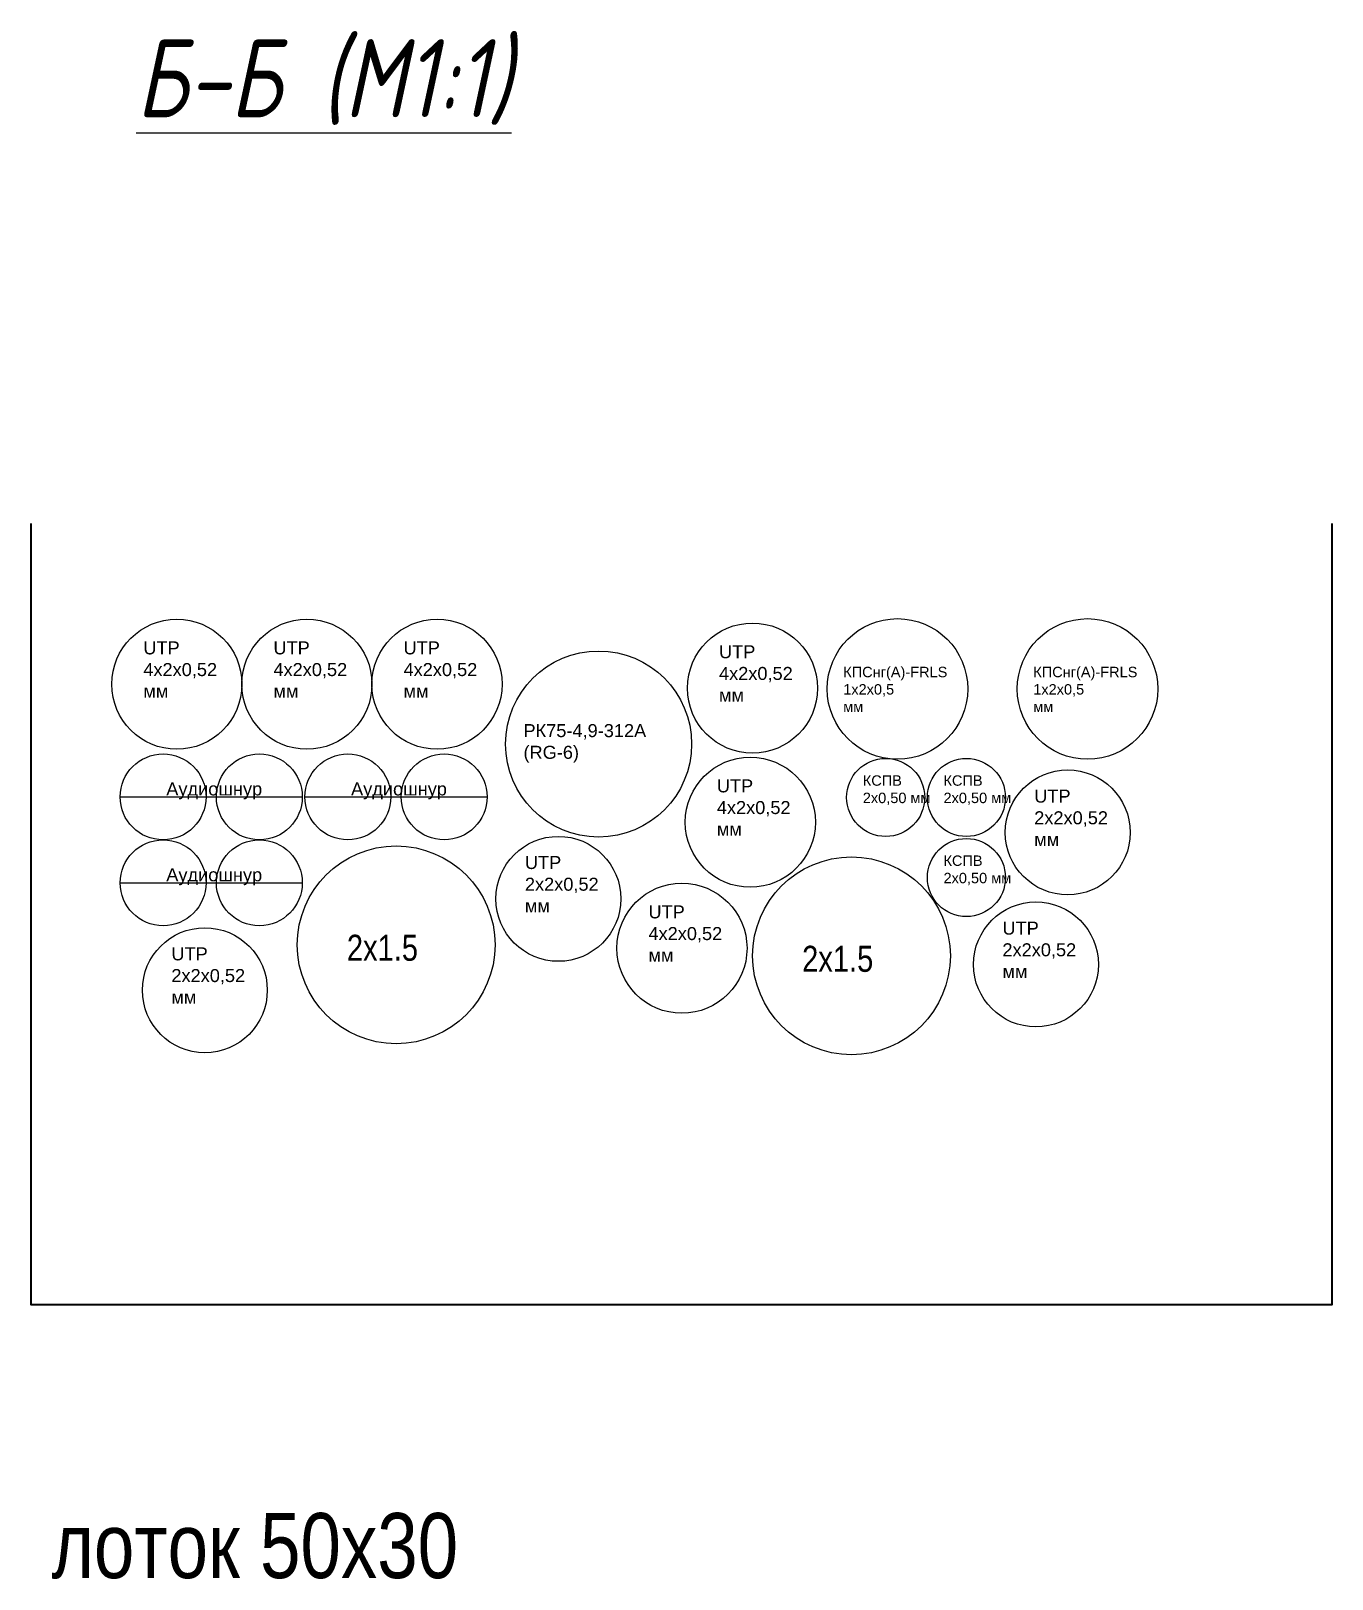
# Model space of a CAD drawing. Header units: millimetres. Extents: x -8189 to 16488, y -6763 to 17206.
# Drawn here: x -6299.3 to -6249.3, y -6429.2 to -6369.7 of the extents above; entities that cross this region are included whole.
import ezdxf

# ---------------------------------------------------------------- set-up
doc = ezdxf.new("R2010")
doc.units = ezdxf.units.MM
for name, color, linetype in [('05 Слаботочка', 7, 'Continuous'), ('06 Авт-ка климата', 7, 'Continuous'), ('08 Пож. и техн. сигн.', 7, 'Continuous'), ('13 Трассы и коробки слаботочки', 7, 'Continuous')]:
    doc.layers.add(name, color=color, linetype=linetype)
doc.styles.get("Standard").update_dxf_attribs({"font": 'arial.ttf'})
doc.styles.add('ГОСТ-ISOCPEUR', font='isocpeui.ttf', dxfattribs={"width": 0.8})

msp = doc.modelspace()

# ---------------------------------------------------------------- texts
at = {"layer": '05 Слаботочка', "color": 6, "width": 0.8}
msp.add_text('2x1.5', height=1, dxfattribs=at).set_placement((-6287.143, -6405.47))
at = {"layer": '05 Слаботочка', "color": 6, "char_height": 0.5, "width": 2.81683, "attachment_point": 1}
for s, insert in [('{UTP 4х2х0,52 мм}', (-6294.965, -6393.198)), ('{UTP 4х2х0,52 мм}', (-6289.965, -6393.198)), ('{UTP 4х2х0,52 мм}', (-6284.965, -6393.198)), ('{РК75-4,9-312А (RG-6)}', (-6280.356, -6396.377)), ('{Аудиошнур}', (-6294.083, -6398.616)), ('{Аудиошнур}', (-6286.982, -6398.616)), ('{UTP 2х2х0,52 мм}', (-6280.301, -6401.445)), ('{Аудиошнур}', (-6294.083, -6401.916)), ('{UTP 2х2х0,52 мм}', (-6293.887, -6404.954))]:
    msp.add_mtext(s, dxfattribs=dict(at, insert=insert))
at = {"layer": '06 Авт-ка климата', "color": 5, "width": 0.8}
msp.add_text('2x1.5', height=1, dxfattribs=at).set_placement((-6269.647, -6405.894))
at = {"layer": '06 Авт-ка климата', "color": 5, "char_height": 0.5, "width": 2.81683, "attachment_point": 1}
for insert in [(-6272.842, -6393.347), (-6272.926, -6398.5), (-6275.553, -6403.341)]:
    msp.add_mtext('{UTP 4х2х0,52 мм}', dxfattribs=dict(at, insert=insert))
at = {"layer": '08 Пож. и техн. сигн.', "color": 1, "width": 2.81683, "attachment_point": 1}
for s, insert, char_height in [('{КПСнг(А)-FRLS 1x2x0,5 мм}', (-6268.068, -6394.175), 0.4), ('{КПСнг(А)-FRLS 1x2x0,5 мм}', (-6260.765, -6394.175), 0.4), ('{КСПВ 2х0,50 мм}', (-6267.316, -6398.345), 0.4), ('{КСПВ 2х0,50 мм}', (-6264.215, -6398.345), 0.4), ('{UTP 2х2х0,52 мм}', (-6260.728, -6398.893), 0.5), ('{КСПВ 2х0,50 мм}', (-6264.215, -6401.424), 0.4), ('{UTP 2х2х0,52 мм}', (-6261.95, -6403.965), 0.5)]:
    msp.add_mtext(s, dxfattribs=dict(at, insert=insert, char_height=char_height))
at = {"layer": '13 Трассы и коробки слаботочки', "width": 0.8}
msp.add_text('лоток 50х30', height=2.5, dxfattribs=at).set_placement((-6298.495, -6429.188))
at = {"layer": '13 Трассы и коробки слаботочки', "insert": (-6295.242, -6370.06), "char_height": 3, "width": 42.58828, "attachment_point": 1, "style": 'ГОСТ-ISOCPEUR'}
msp.add_mtext('{\\LБ-Б (М1:1)}', dxfattribs=at)

# ---------------------------------------------------------------- linework, layer by layer
at = {"layer": '05 Слаботочка', "color": 6}
for p, q in [((-6295.856, -6399.174), (-6288.856, -6399.174)), ((-6288.755, -6399.174), (-6281.755, -6399.174)), ((-6295.856, -6402.474), (-6288.856, -6402.474))]:
    msp.add_line(p, q, dxfattribs=at)
for centre, radius in [((-6293.678, -6394.845), 2.5), ((-6288.678, -6394.845), 2.5), ((-6283.678, -6394.845), 2.5), ((-6277.469, -6397.143), 3.575), ((-6294.206, -6399.174), 1.65), ((-6290.506, -6399.174), 1.65), ((-6287.105, -6399.174), 1.65), ((-6283.405, -6399.174), 1.65), ((-6294.206, -6402.474), 1.65), ((-6290.506, -6402.474), 1.65), ((-6279.014, -6403.091), 2.4), ((-6285.249, -6404.856), 3.8), ((-6292.6, -6406.601), 2.4)]:
    msp.add_circle(centre, radius, dxfattribs=at)
at = {"layer": '06 Авт-ка климата', "color": 5}
for centre, radius in [((-6271.555, -6394.993), 2.5), ((-6271.639, -6400.147), 2.5), ((-6267.752, -6405.279), 3.8), ((-6274.266, -6404.988), 2.5)]:
    msp.add_circle(centre, radius, dxfattribs=at)
at = {"layer": '08 Пож. и техн. сигн.', "color": 1}
for centre, radius in [((-6265.983, -6395.025), 2.7), ((-6258.68, -6395.025), 2.7), ((-6266.436, -6399.194), 1.5), ((-6263.335, -6399.194), 1.5), ((-6259.44, -6400.539), 2.4), ((-6263.335, -6402.273), 1.5), ((-6260.663, -6405.611), 2.4)]:
    msp.add_circle(centre, radius, dxfattribs=at)
at = {"layer": '13 Трассы и коробки слаботочки', "lineweight": 40}
msp.add_lwpolyline([(-6299.283, -6388.674), (-6299.283, -6418.674), (-6249.283, -6418.674), (-6249.283, -6388.674)], dxfattribs=at)

msp.set_redraw_order([(e.dxf.handle, doc.entitydb.next_handle()) for e in msp.query("TEXT MTEXT ATTDEF DIMENSION ARC_DIMENSION")])  # texts and dimensions are drawn at this point

doc.saveas('drawing.dxf')
